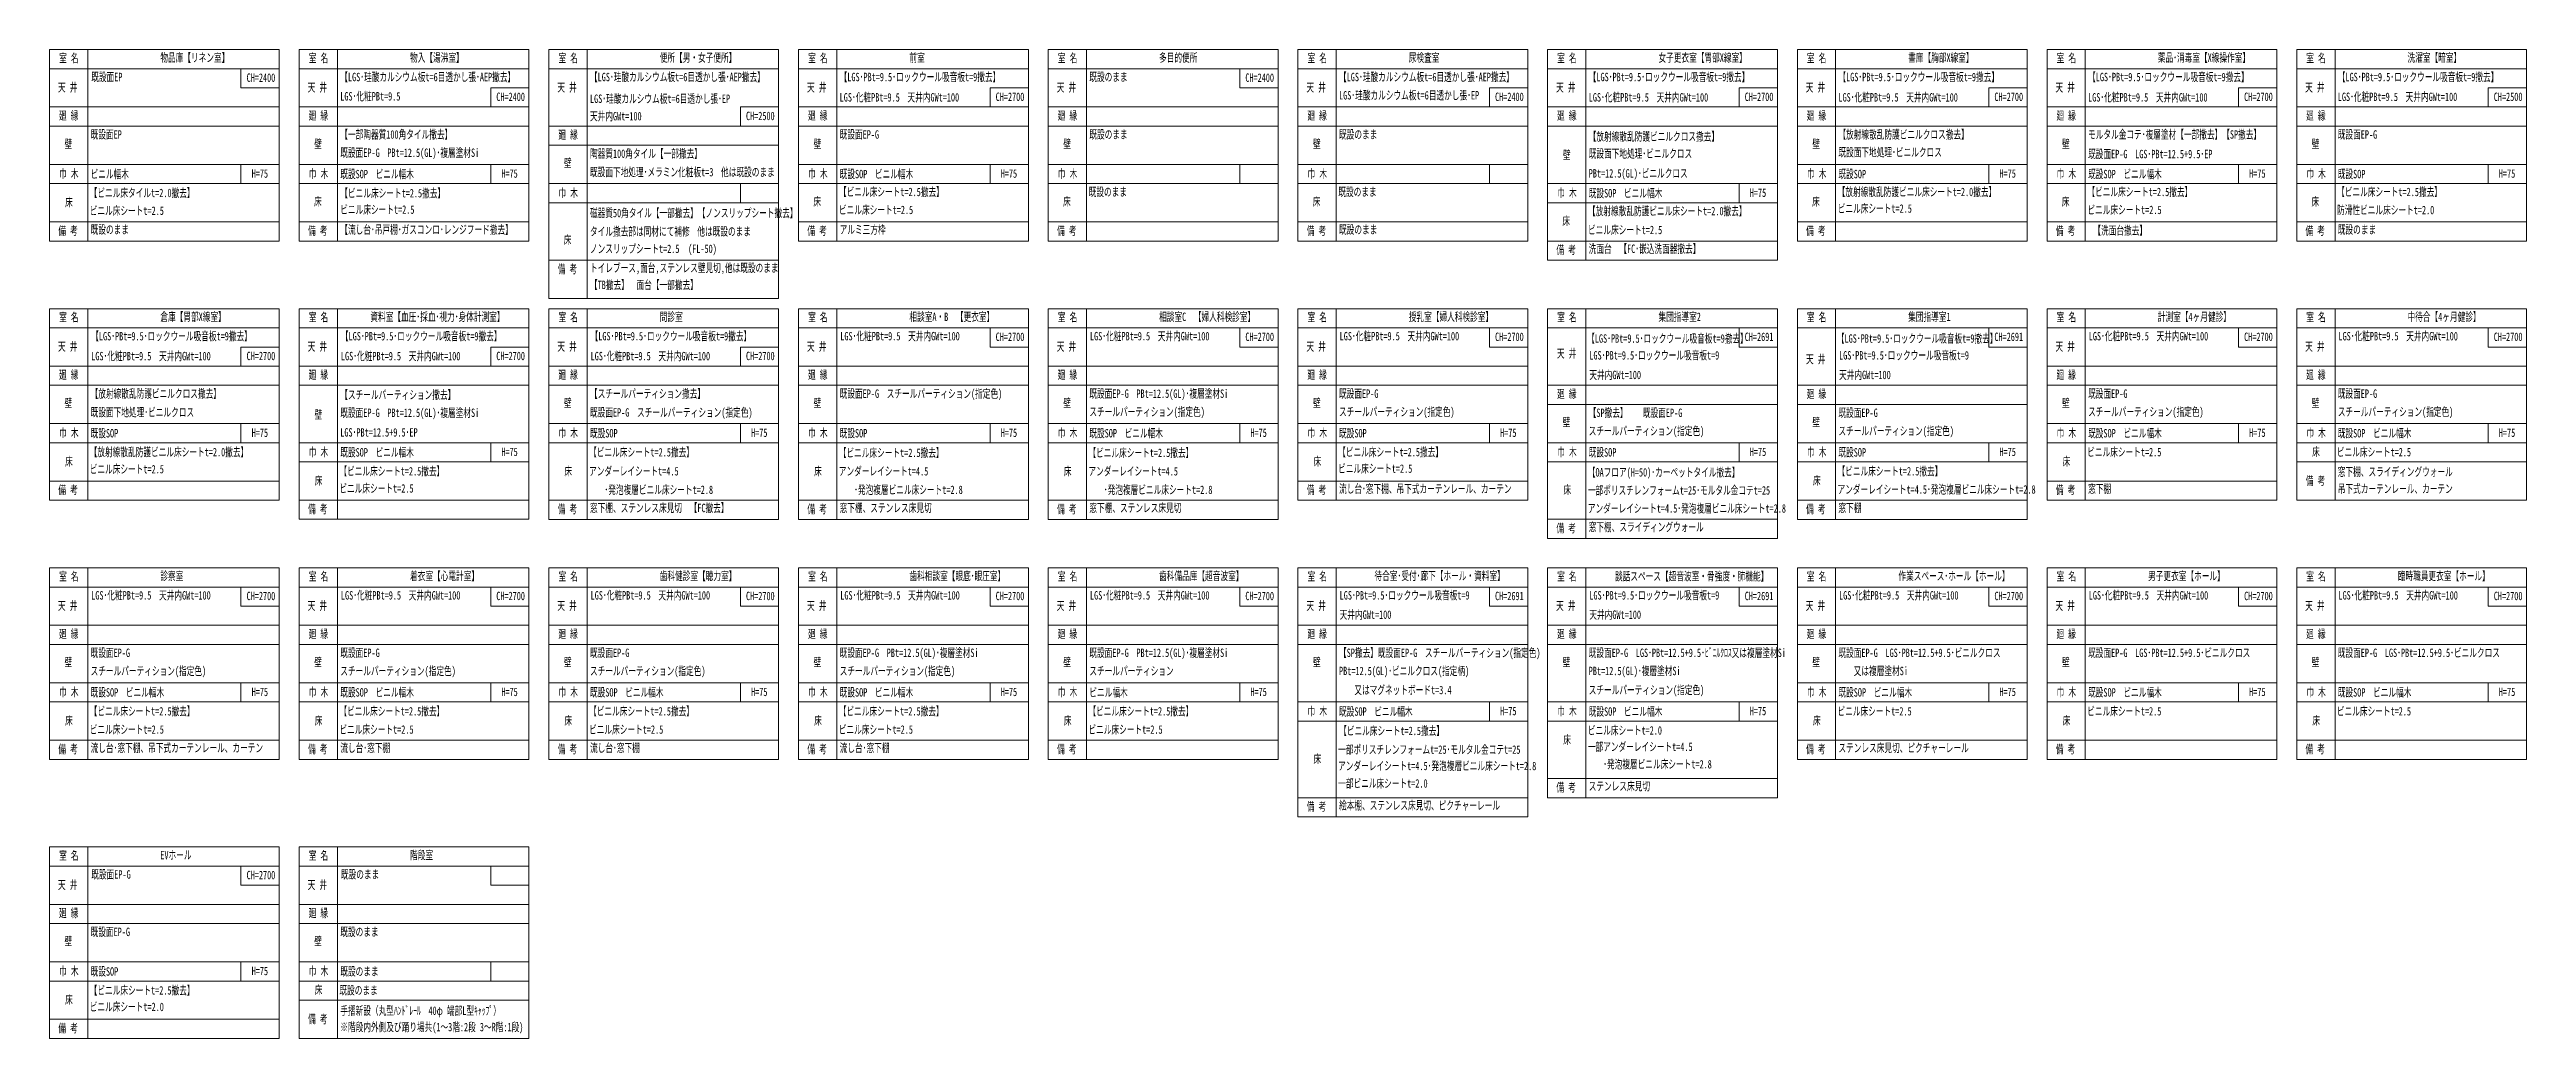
# Model space of a CAD drawing. Units: millimetres on the paper, enlarged 50 times. Extents: x -48066 to 77311, y -302220 to 10476.
# Drawn here: x -46690 to -14347, y -40004 to -27093 of the extents above; entities that cross this region are included whole.
import ezdxf
from ezdxf.enums import TextEntityAlignment as Align

# ---------------------------------------------------------------- set-up
doc = ezdxf.new("R2010")
doc.units = ezdxf.units.MM
doc.header["$LTSCALE"] = 50
doc.layers.add('3-3_間仕切表', color=4, linetype='Continuous', lineweight=18)
doc.styles.add('ＭＳ ゴシック', font='')
doc.styles.get('ＭＳ ゴシック').set_extended_font_data('MS Gothic')

msp = doc.modelspace()

# ---------------------------------------------------------------- texts
at = {"layer": '3-3_間仕切表', "style": 'ＭＳ ゴシック', "width": 0.65}
for s, p in [('室 名', (-46565.1, -27293.48)), ('物品庫【リネン室】', (-45243.31, -27287.27)), ('室 名', (-43304.72, -27293.48)), ('物入【湯沸室】', (-41982.93, -27287.27)), ('室 名', (-40044.33, -27293.48)), ('便所【男・女子便所】', (-38722.54, -27287.27)), ('室 名', (-36783.94, -27293.48)), ('前室', (-35462.15, -27287.27)), ('室 名', (-33523.56, -27293.48)), ('多目的便所', (-32201.76, -27287.27)), ('室 名', (-30263.17, -27293.48)), ('尿検査室', (-28941.38, -27287.27)), ('室 名', (-27002.78, -27293.48)), ('女子更衣室【胃部X線室】', (-25680.99, -27287.27)), ('室 名', (-23742.39, -27293.48)), ('書庫【胸部X線室】', (-22420.6, -27287.27)), ('室 名', (-20482.01, -27293.48)), ('薬品･消毒室【X線操作室】', (-19160.22, -27287.27)), ('室 名', (-17221.62, -27293.48)), ('洗濯室【暗室】', (-15899.83, -27287.27)), ('既設面EP', (-46145.6, -27539.82)), ('CH=2400', (-44116.84, -27547.97)), ('【LGS･珪酸カルシウム板t=6目透かし張･AEP撤去】', (-42893.53, -27539.82)), ('【LGS･珪酸カルシウム板t=6目透かし張･AEP撤去】', (-39633.15, -27539.82)), ('【LGS･PBt=9.5･ロックウール吸音板t=9撤去】', (-36372.76, -27539.82)), ('既設のまま', (-33112.37, -27539.82)), ('CH=2400', (-31075.29, -27547.97)), ('【LGS･珪酸カルシウム板t=6目透かし張･AEP撤去】', (-29851.98, -27539.82)), ('【LGS･PBt=9.5･ロックウール吸音板t=9撤去】', (-26591.6, -27539.82)), ('【LGS･PBt=9.5･ロックウール吸音板t=9撤去】', (-23331.21, -27539.82)), ('【LGS･PBt=9.5･ロックウール吸音板t=9撤去】', (-20070.82, -27539.82)), ('【LGS･PBt=9.5･ロックウール吸音板t=9撤去】', (-16810.43, -27539.82)), ('天 井', (-46579.86, -27675.79)), ('天 井', (-43319.47, -27675.79)), ('LGS･化粧PBt=9.5', (-42893.53, -27791.74)), ('CH=2400', (-40856.45, -27797.97)), ('天 井', (-40059.09, -27675.79)), ('LGS･珪酸カルシウム板t=6目透かし張･EP', (-39633.15, -27823.34)), ('天 井', (-36798.7, -27675.79)), ('LGS･化粧PBt=9.5\u3000天井内GWt=100', (-36372.76, -27805.16)), ('CH=2700', (-34335.67, -27797.97)), ('天 井', (-33538.31, -27675.79)), ('天 井', (-30277.93, -27675.79)), ('LGS･珪酸カルシウム板t=6目透かし張･EP', (-29851.98, -27778.4)), ('CH=2400', (-27814.9, -27797.97)), ('天 井', (-27017.54, -27675.79)), ('LGS･化粧PBt=9.5\u3000天井内GWt=100', (-26591.6, -27805.37)), ('CH=2700', (-24554.51, -27797.97)), ('天 井', (-23757.15, -27675.79)), ('LGS･化粧PBt=9.5\u3000天井内GWt=100', (-23331.21, -27805.37)), ('CH=2700', (-21294.12, -27797.97)), ('天 井', (-20496.76, -27675.79)), ('LGS･化粧PBt=9.5\u3000天井内GWt=100', (-20070.82, -27805.37)), ('CH=2700', (-18033.74, -27797.97)), ('天 井', (-17236.38, -27675.79)), ('LGS･化粧PBt=9.5\u3000天井内GWt=100', (-16810.43, -27798.69)), ('CH=2500', (-14773.35, -27797.97)), ('廻 縁', (-46566.95, -28043.78)), ('既設面EP', (-46153.92, -28290.2)), ('廻 縁', (-43306.57, -28043.78)), ('【一部陶器質100角タイル撤去】', (-42893.53, -28290.2)), ('廻 縁', (-40046.18, -28293.78)), ('天井内GWt=100', (-39633.15, -28051.08)), ('CH=2500', (-37596.06, -28047.97)), ('廻 縁', (-36785.79, -28043.78)), ('既設面EP-G', (-36372.76, -28290.2)), ('廻 縁', (-33525.4, -28043.78)), ('既設のまま', (-33112.37, -28290.2)), ('廻 縁', (-30265.02, -28043.78)), ('既設のまま', (-29851.98, -28290.2)), ('廻 縁', (-27004.63, -28043.78)), ('廻 縁', (-23744.24, -28043.78)), ('【放射線散乱防護ビニルクロス撤去】', (-23331.21, -28290.2)), ('廻 縁', (-20483.85, -28043.78)), ('モルタル金コテ･複層塗材【一部撤去】【SP撤去】', (-20070.82, -28290.2)), ('廻 縁', (-17223.47, -28043.78)), ('既設面EP-G', (-16810.43, -28290.2)), ('壁', (-46494.54, -28413.24)), ('壁', (-43234.15, -28413.24)), ('既設面EP-G\u3000PBt=12.5(GL)･複層塗材Si', (-42893.53, -28528.1)), ('陶器質100角タイル【一部撤去】', (-39633.15, -28540.21)), ('壁', (-36713.38, -28413.24)), ('壁', (-33452.99, -28413.24)), ('壁', (-30192.6, -28413.24)), ('壁', (-26928.94, -28558.73)), ('既設面下地処理･ビニルクロス', (-26591.6, -28540.21)), ('【放射線散乱防護ビニルクロス撤去】', (-26591.6, -28317.17)), ('壁', (-23671.83, -28413.24)), ('既設面下地処理･ビニルクロス', (-23331.21, -28522.5)), ('壁', (-20411.44, -28413.24)), ('既設面EP-G\u3000LGS･PBt=12.5+9.5･EP', (-20070.82, -28545.48)), ('壁', (-17151.05, -28413.24)), ('巾 木', (-46564.69, -28802.74)), ('ビニル幅木', (-46153.92, -28806.98)), ('H=75', (-44050.76, -28799.87)), ('巾 木', (-43304.3, -28802.74)), ('既設SOP\u3000ビニル幅木', (-42893.53, -28806.98)), ('H=75', (-40790.37, -28799.87)), ('壁', (-39973.76, -28663.25)), ('既設面下地処理･メラミン化粧板t=3\u3000他は既設のまま', (-39633.15, -28781.47)), ('巾 木', (-36783.53, -28802.74)), ('既設SOP\u3000ビニル幅木', (-36372.76, -28806.98)), ('H=75', (-34269.6, -28799.87)), ('巾 木', (-33523.14, -28802.74)), ('巾 木', (-30262.75, -28802.74)), ('PBt=12.5(GL)･ビニルクロス', (-26591.6, -28797.73)), ('巾 木', (-23741.98, -28802.74)), ('既設SOP', (-23331.21, -28806.98)), ('H=75', (-21228.05, -28799.87)), ('巾 木', (-20481.59, -28802.74)), ('既設SOP\u3000ビニル幅木', (-20070.82, -28806.98)), ('H=75', (-17967.66, -28799.87)), ('巾 木', (-17221.2, -28802.74)), ('既設SOP', (-16810.43, -28806.98)), ('H=75', (-14707.28, -28799.87)), ('床', (-46486.72, -29174.84)), ('【ビニル床タイルt=2.0撤去】', (-46165.49, -29053.16)), ('床', (-43236.76, -29166.48)), ('【ビニル床シートt=2.5撤去】', (-42893.53, -29056.69)), ('巾 木', (-40043.91, -29052.74)), ('床', (-36715.99, -29166.48)), ('【ビニル床シートt=2.5撤去】', (-36381.72, -29040.04)), ('床', (-33455.6, -29166.48)), ('既設のまま', (-33121.34, -29040.04)), ('床', (-30195.22, -29166.48)), ('既設のまま', (-29860.95, -29040.04)), ('巾 木', (-27002.36, -29052.74)), ('既設SOP\u3000ビニル幅木', (-26591.6, -29056.98)), ('H=75', (-24488.44, -29049.88)), ('床', (-23674.44, -29166.48)), ('ビニル床シートt=2.5', (-23340.17, -29256.99)), ('【放射線散乱防護ビニル床シートt=2.0撤去】', (-23340.17, -29040.04)), ('床', (-20414.05, -29166.48)), ('【ビニル床シートt=2.5撤去】', (-20079.79, -29040.04)), ('床', (-17153.67, -29166.48)), ('【ビニル床シートt=2.5撤去】', (-16819.4, -29040.04)), ('備 考', (-46575.34, -29547.49)), ('既設のまま', (-46153.92, -29532.31)), ('ビニル床シートt=2.5', (-46165.49, -29285.27)), ('備 考', (-43314.96, -29547.48)), ('ビニル床シートt=2.5', (-42893.53, -29270.79)), ('【流し台･吊戸棚･ガスコンロ･レンジフード撤去】', (-42893.53, -29532.3)), ('磁器質50角タイル【一部撤去】【ノンスリップシート撤去】', (-39633.15, -29315.12)), ('タイル撤去部は同材にて補修\u3000他は既設のまま', (-39633.15, -29556.87)), ('備 考', (-36794.18, -29547.48)), ('ビニル床シートt=2.5', (-36381.72, -29274.58)), ('アルミ三方枠', (-36372.76, -29532.3)), ('備 考', (-33533.79, -29547.48)), ('備 考', (-30273.41, -29547.48)), ('既設のまま', (-29851.98, -29532.3)), ('床', (-26934.83, -29416.48)), ('ビニル床シートt=2.5', (-26600.56, -29536.43)), ('【放射線散乱防護ビニル床シートt=2.0撤去】', (-26600.56, -29290.05)), ('備 考', (-23752.63, -29547.48)), ('備 考', (-20492.24, -29547.48)), ('ビニル床シートt=2.5', (-20079.79, -29274.36)), ('【洗面台撤去】', (-20001.69, -29543.2)), ('備 考', (-17231.86, -29547.48)), ('防滑性ビニル床シートt=2.0', (-16819.4, -29276.31)), ('既設のまま', (-16810.43, -29532.3)), ('床', (-39976.38, -29666.66)), ('ノンスリップシートt=2.5', (-39633.15, -29782.22)), ('(FL-50)', (-38351.49, -29782.22)), ('備 考', (-27013.02, -29797.49)), ('洗面台\u3000【FC･嵌込洗面器撤去】', (-26591.6, -29782.3)), ('備 考', (-40054.57, -30047.66)), ('トイレブース,面台,ステンレス壁見切,他は既設のまま', (-39633.15, -30032.48)), ('【TB撤去】\u3000面台【一部撤去】', (-39633.15, -30254.02)), ('室 名', (-46565.1, -30676.9)), ('倉庫【胃部X線室】', (-45243.31, -30670.69)), ('室 名', (-43304.72, -30676.9)), ('資料室【血圧･採血･視力･身体計測室】', (-42500.52, -30670.27)), ('室 名', (-40044.33, -30676.9)), ('問診室', (-38722.54, -30670.69)), ('室 名', (-36783.94, -30676.9)), ('相談室A・B\u3000【更衣室】', (-35462.15, -30670.69)), ('室 名', (-33523.56, -30676.9)), ('相談室C\u3000【婦人科検診室】', (-32201.76, -30670.69)), ('室 名', (-30263.17, -30676.9)), ('授乳室【婦人科検診室】', (-28941.38, -30670.69)), ('室 名', (-27002.78, -30676.9)), ('集団指導室2', (-25680.99, -30670.69)), ('室 名', (-23742.39, -30676.9)), ('集団指導室1', (-22420.6, -30670.69)), ('室 名', (-20482.01, -30676.9)), ('計測室【4ヶ月健診】', (-19160.22, -30670.69)), ('室 名', (-17221.62, -30676.9)), ('中待合【4ヶ月健診】', (-15899.83, -30670.69)), ('天 井', (-46579.86, -31059.22)), ('LGS･化粧PBt=9.5\u3000天井内GWt=100', (-46145.6, -31183.4)), ('【LGS･PBt=9.5･ロックウール吸音板t=9撤去】', (-46145.6, -30923.25)), ('CH=2700', (-44116.84, -31181.39)), ('天 井', (-43319.47, -31059.22)), ('LGS･化粧PBt=9.5\u3000天井内GWt=100', (-42885.21, -31183.4)), ('【LGS･PBt=9.5･ロックウール吸音板t=9撤去】', (-42885.21, -30923.25)), ('CH=2700', (-40856.45, -31181.39)), ('天 井', (-40059.09, -31059.22)), ('LGS･化粧PBt=9.5\u3000天井内GWt=100', (-39624.82, -31183.4)), ('【LGS･PBt=9.5･ロックウール吸音板t=9撤去】', (-39624.82, -30923.25)), ('CH=2700', (-37596.06, -31181.39)), ('天 井', (-36798.7, -31059.22)), ('LGS･化粧PBt=9.5\u3000天井内GWt=100', (-36364.43, -30923.25)), ('CH=2700', (-34335.67, -30931.39)), ('天 井', (-33538.31, -31059.22)), ('LGS･化粧PBt=9.5\u3000天井内GWt=100', (-33104.05, -30923.25)), ('CH=2700', (-31075.29, -30931.39)), ('天 井', (-30277.93, -31059.22)), ('LGS･化粧PBt=9.5\u3000天井内GWt=100', (-29843.66, -30923.25)), ('CH=2700', (-27814.9, -30931.39)), ('天 井', (-27007.03, -31149.21)), ('LGS･PBt=9.5･ロックウール吸音板t=9', (-26583.27, -31173.25)), ('【LGS･PBt=9.5･ロックウール吸音板t=9撤去】', (-26611.89, -30953.96)), ('CH=2691', (-24554.51, -30931.39)), ('LGS･PBt=9.5･ロックウール吸音板t=9', (-23322.89, -31173.24)), ('【LGS･PBt=9.5･ロックウール吸音板t=9撤去】', (-23351.51, -30953.96)), ('CH=2691', (-21294.12, -30931.39)), ('天 井', (-20496.76, -31059.22)), ('LGS･化粧PBt=9.5\u3000天井内GWt=100', (-20062.5, -30923.25)), ('CH=2700', (-18033.74, -30931.39)), ('天 井', (-17236.38, -31059.22)), ('LGS･化粧PBt=9.5\u3000天井内GWt=100', (-16802.11, -30923.25)), ('CH=2700', (-14773.35, -30931.39)), ('廻 縁', (-46566.95, -31427.2)), ('廻 縁', (-43306.57, -31427.2)), ('廻 縁', (-40046.18, -31427.2)), ('廻 縁', (-36785.79, -31427.2)), ('廻 縁', (-33525.4, -31427.2)), ('廻 縁', (-30265.02, -31427.2)), ('天井内GWt=100', (-26583.27, -31428.79)), ('天 井', (-23754.73, -31224.02)), ('天井内GWt=100', (-23322.89, -31428.78)), ('廻 縁', (-20483.85, -31427.2)), ('廻 縁', (-17223.47, -31427.2)), ('壁', (-46494.54, -31796.66)), ('【放射線散乱防護ビニルクロス撤去】', (-46153.92, -31673.62)), ('【スチールパーティション撤去】', (-42893.53, -31688.97)), ('壁', (-39973.76, -31796.66)), ('【スチールパーティション撤去】', (-39633.15, -31673.62)), ('壁', (-36713.38, -31796.66)), ('既設面EP-G\u3000スチールパーティション(指定色)', (-36372.76, -31673.62)), ('壁', (-33452.99, -31796.66)), ('既設面EP-G\u3000PBt=12.5(GL)･複層塗材Si', (-33112.37, -31673.62)), ('壁', (-30192.6, -31796.66)), ('既設面EP-G', (-29851.98, -31673.62)), ('廻 縁', (-27004.63, -31677.2)), ('廻 縁', (-23744.24, -31677.2)), ('壁', (-20411.44, -31796.66)), ('既設面EP-G', (-20070.82, -31673.62)), ('壁', (-17151.05, -31796.66)), ('既設面EP-G', (-16810.43, -31673.62)), ('既設面下地処理･ビニルクロス', (-46153.92, -31917.21)), ('壁', (-43229.59, -31948.64)), ('既設面EP-G\u3000PBt=12.5(GL)･複層塗材Si', (-42893.53, -31923.43)), ('既設面EP-G\u3000スチールパーティション(指定色)', (-39633.15, -31919.24)), ('スチールパーティション(指定色)', (-33112.37, -31910.5)), ('スチールパーティション(指定色)', (-29851.98, -31910.5)), ('壁', (-26932.21, -32046.67)), ('スチールパーティション(指定色)', (-26591.6, -32160.5)), ('【SP撤去】\u3000\u3000既設面EP-G', (-26591.6, -31923.63)), ('壁', (-23671.83, -32046.66)), ('既設面EP-G', (-23331.21, -31923.62)), ('スチールパーティション(指定色)', (-23331.21, -32160.5)), ('スチールパーティション(指定色)', (-20070.82, -31910.5)), ('スチールパーティション(指定色)', (-16810.43, -31910.5)), ('巾 木', (-46564.69, -32186.16)), ('既設SOP', (-46153.92, -32190.4)), ('【放射線散乱防護ビニル床シートt=2.0撤去】', (-46165.49, -32436.58)), ('H=75', (-44050.76, -32183.29)), ('巾 木', (-43304.3, -32435.97)), ('既設SOP\u3000ビニル幅木', (-42893.53, -32440.21)), ('LGS･PBt=12.5+9.5･EP', (-42893.53, -32179.42)), ('H=75', (-40790.37, -32433.1)), ('巾 木', (-40043.91, -32186.16)), ('既設SOP', (-39633.15, -32190.4)), ('【ビニル床シートt=2.5撤去】', (-39644.71, -32438.89)), ('H=75', (-37529.99, -32183.29)), ('巾 木', (-36783.53, -32186.16)), ('既設SOP', (-36372.76, -32190.4)), ('【ビニル床シートt=2.5撤去】', (-36384.32, -32445.97)), ('H=75', (-34269.6, -32183.29)), ('巾 木', (-33523.14, -32186.16)), ('既設SOP\u3000ビニル幅木', (-33112.37, -32190.4)), ('【ビニル床シートt=2.5撤去】', (-33123.94, -32445.97)), ('H=75', (-31009.21, -32183.29)), ('巾 木', (-30262.75, -32186.16)), ('既設SOP', (-29851.98, -32190.4)), ('【ビニル床シートt=2.5撤去】', (-29863.55, -32436.58)), ('H=75', (-27748.82, -32183.29)), ('巾 木', (-27002.36, -32436.16)), ('既設SOP', (-26591.6, -32440.41)), ('H=75', (-24488.44, -32433.3)), ('巾 木', (-23741.98, -32436.16)), ('既設SOP', (-23331.21, -32440.4)), ('H=75', (-21228.05, -32433.29)), ('巾 木', (-20481.59, -32186.16)), ('既設SOP\u3000ビニル幅木', (-20070.82, -32190.4)), ('ビニル床シートt=2.5', (-20082.39, -32436.58)), ('H=75', (-17967.66, -32183.29)), ('巾 木', (-17221.2, -32186.16)), ('床', (-17144.52, -32431.56)), ('既設SOP\u3000ビニル幅木', (-16810.43, -32190.4)), ('ビニル床シートt=2.5', (-16822, -32436.58)), ('H=75', (-14707.28, -32183.29)), ('床', (-46486.72, -32558.26)), ('ビニル床シートt=2.5', (-46165.49, -32659.83)), ('床', (-43226.33, -32808.07)), ('【ビニル床シートt=2.5撤去】', (-42905.1, -32686.39)), ('床', (-39966.82, -32686.04)), ('アンダーレイシートt=4.5', (-39644.71, -32686.56)), ('床', (-36705.56, -32686.34)), ('アンダーレイシートt=4.5', (-36384.32, -32686.75)), ('床', (-33445.17, -32686.34)), ('アンダーレイシートt=4.5', (-33123.94, -32686.75)), ('床', (-30184.79, -32558.26)), ('ビニル床シートt=2.5', (-29863.55, -32652.17)), ('【OAフロア(H=50)･カーペットタイル撤去】', (-26603.16, -32700.52)), ('床', (-23664.01, -32808.26)), ('【ビニル床シートt=2.5撤去】', (-23342.78, -32686.58)), ('床', (-20403.62, -32558.26)), ('備 考', (-17228.58, -32811.46)), ('窓下棚、スライディングウォール', (-16810.43, -32694.14)), ('備 考', (-46575.34, -32930.91)), ('ビニル床シートt=2.5', (-42905.1, -32910.86)), ('\u3000\u3000･発泡複層ビニル床シートt=2.8', (-39644.71, -32928.42)), ('\u3000\u3000･発泡複層ビニル床シートt=2.8', (-36384.32, -32928.6)), ('\u3000\u3000･発泡複層ビニル床シートt=2.8', (-33123.94, -32928.6)), ('備 考', (-30273.41, -32930.91)), ('流し台･窓下棚、吊下式カーテンレール、カーテン', (-29851.98, -32915.73)), ('床', (-26920.97, -32927.97)), ('一部ポリスチレンフォームt=25･モルタル金コテt=25', (-26603.16, -32936.39)), ('アンダーレイシートt=4.5･発泡複層ビニル床シートt=2.8', (-23342.78, -32924.07)), ('備 考', (-20492.24, -32930.91)), ('窓下棚', (-20070.82, -32915.73)), ('吊下式カーテンレール、カーテン', (-16810.43, -32915.73)), ('備 考', (-43314.96, -33180.72)), ('備 考', (-40054.57, -33180.9)), ('窓下棚、ステンレス床見切\u3000【FC撤去】', (-39633.15, -33165.71)), ('備 考', (-36794.18, -33181.09)), ('窓下棚、ステンレス床見切', (-36372.76, -33165.9)), ('備 考', (-33533.79, -33181.09)), ('窓下棚、ステンレス床見切', (-33112.37, -33165.9)), ('備 考', (-27013.02, -33430.73)), ('アンダーレイシートt=4.5･発泡複層ビニル床シートt=2.8', (-26603.16, -33171.94)), ('窓下棚、スライディングウォール', (-26591.6, -33415.54)), ('備 考', (-23752.63, -33180.91)), ('窓下棚', (-23331.21, -33165.73)), ('室 名', (-46565.1, -34060.32)), ('診察室', (-45243.31, -34054.11)), ('室 名', (-43304.72, -34060.32)), ('着衣室【心電計室】', (-41982.93, -34054.11)), ('室 名', (-40044.33, -34060.32)), ('歯科健診室【聴力室】', (-38722.54, -34054.11)), ('室 名', (-36783.94, -34060.32)), ('歯科相談室【眼底･眼圧室】', (-35462.15, -34054.11)), ('室 名', (-33523.56, -34060.32)), ('歯科備品庫【超音波室】', (-32201.76, -34054.11)), ('室 名', (-30263.17, -34060.32)), ('待合室･受付･廊下【ホール・資料室】', (-29389.39, -34052.16)), ('室 名', (-27002.78, -34060.32)), ('談話スペース【超音波室・骨強度・肺機能】', (-26248.17, -34057.95)), ('室 名', (-23742.39, -34060.32)), ('作業スペース･ホール【ホール】', (-22547.73, -34054.03)), ('室 名', (-20482.01, -34060.32)), ('男子更衣室【ホール】', (-19287.34, -34054.03)), ('室 名', (-17221.62, -34060.32)), ('臨時職員更衣室【ホール】', (-16026.95, -34054.03)), ('天 井', (-46579.86, -34442.64)), ('LGS･化粧PBt=9.5\u3000天井内GWt=100', (-46145.6, -34306.67)), ('CH=2700', (-44116.84, -34314.81)), ('天 井', (-43319.47, -34442.64)), ('LGS･化粧PBt=9.5\u3000天井内GWt=100', (-42885.21, -34306.67)), ('CH=2700', (-40856.45, -34314.81)), ('天 井', (-40059.09, -34442.64)), ('LGS･化粧PBt=9.5\u3000天井内GWt=100', (-39624.82, -34306.67)), ('CH=2700', (-37596.06, -34314.81)), ('天 井', (-36798.7, -34442.64)), ('LGS･化粧PBt=9.5\u3000天井内GWt=100', (-36364.43, -34306.67)), ('CH=2700', (-34335.67, -34314.81)), ('天 井', (-33538.31, -34442.64)), ('LGS･化粧PBt=9.5\u3000天井内GWt=100', (-33104.05, -34306.67)), ('CH=2700', (-31075.29, -34314.81)), ('天 井', (-30277.93, -34442.64)), ('LGS･PBt=9.5･ロックウール吸音板t=9', (-29843.66, -34306.67)), ('CH=2691', (-27814.9, -34314.81)), ('天 井', (-27017.54, -34442.64)), ('LGS･PBt=9.5･ロックウール吸音板t=9', (-26583.27, -34306.67)), ('CH=2691', (-24554.51, -34314.81)), ('天 井', (-23757.15, -34442.64)), ('LGS･化粧PBt=9.5\u3000天井内GWt=100', (-23322.89, -34306.67)), ('CH=2700', (-21294.12, -34314.81)), ('天 井', (-20496.76, -34442.64)), ('LGS･化粧PBt=9.5\u3000天井内GWt=100', (-20062.5, -34306.67)), ('CH=2700', (-18033.74, -34314.81)), ('天 井', (-17236.38, -34442.64)), ('LGS･化粧PBt=9.5\u3000天井内GWt=100', (-16802.11, -34306.67)), ('CH=2700', (-14773.35, -34314.81)), ('天井内GWt=100', (-29843.66, -34558.73)), ('天井内GWt=100', (-26583.27, -34558.73)), ('廻 縁', (-46566.95, -34810.62)), ('既設面EP-G', (-46153.92, -35057.05)), ('廻 縁', (-43306.57, -34810.62)), ('既設面EP-G', (-42893.53, -35057.05)), ('廻 縁', (-40046.18, -34810.62)), ('既設面EP-G', (-39633.15, -35057.05)), ('廻 縁', (-36785.79, -34810.62)), ('既設面EP-G\u3000PBt=12.5(GL)･複層塗材Si', (-36372.76, -35057.05)), ('廻 縁', (-33525.4, -34810.62)), ('既設面EP-G\u3000PBt=12.5(GL)･複層塗材Si', (-33112.37, -35057.05)), ('廻 縁', (-30265.02, -34810.62)), ('【SP撤去】既設面EP-G\u3000スチールパーティション(指定色)', (-29851.98, -35057.05)), ('廻 縁', (-27004.63, -34810.62)), ('既設面EP-G\u3000LGS･PBt=12.5+9.5･ﾋﾞﾆﾙｸﾛｽ又は複層塗材Si', (-26591.6, -35057.05)), ('廻 縁', (-23744.24, -34810.62)), ('既設面EP-G\u3000LGS･PBt=12.5+9.5･ビニルクロス', (-23331.21, -35057.05)), ('廻 縁', (-20483.85, -34810.62)), ('既設面EP-G\u3000LGS･PBt=12.5+9.5･ビニルクロス', (-20070.82, -35057.05)), ('廻 縁', (-17223.47, -34810.62)), ('既設面EP-G\u3000LGS･PBt=12.5+9.5･ビニルクロス', (-16810.43, -35057.05)), ('壁', (-46494.54, -35180.09)), ('スチールパーティション(指定色)', (-46153.92, -35293.92)), ('壁', (-43234.15, -35180.09)), ('スチールパーティション(指定色)', (-42893.53, -35293.92)), ('壁', (-39973.76, -35180.09)), ('スチールパーティション(指定色)', (-39633.15, -35293.92)), ('壁', (-36713.38, -35180.09)), ('スチールパーティション(指定色)', (-36372.76, -35293.92)), ('壁', (-33452.99, -35180.09)), ('スチールパーティション', (-33112.37, -35293.92)), ('壁', (-30192.6, -35180.09)), ('PBt=12.5(GL)･ビニルクロス(指定柄)', (-29851.98, -35293.92)), ('壁', (-26932.21, -35180.09)), ('PBt=12.5(GL)･複層塗材Si', (-26591.6, -35293.92)), ('壁', (-23671.83, -35180.09)), ('\u3000\u3000又は複層塗材Si', (-23331.21, -35293.92)), ('壁', (-20411.44, -35180.09)), ('壁', (-17151.05, -35180.09)), ('巾 木', (-46564.69, -35569.58)), ('既設SOP\u3000ビニル幅木', (-46153.92, -35573.82)), ('H=75', (-44050.76, -35566.72)), ('巾 木', (-43304.3, -35569.58)), ('既設SOP\u3000ビニル幅木', (-42893.53, -35573.82)), ('H=75', (-40790.37, -35566.72)), ('巾 木', (-40043.91, -35569.58)), ('既設SOP\u3000ビニル幅木', (-39633.15, -35573.82)), ('H=75', (-37529.99, -35566.72)), ('巾 木', (-36783.53, -35569.58)), ('既設SOP\u3000ビニル幅木', (-36372.76, -35573.82)), ('H=75', (-34269.6, -35566.72)), ('巾 木', (-33523.14, -35569.58)), ('ビニル幅木', (-33112.37, -35573.82)), ('H=75', (-31009.21, -35566.72)), ('\u3000\u3000又はマグネットボードt=3.4', (-29851.98, -35542.29)), ('スチールパーティション(指定色)', (-26591.6, -35542.29)), ('巾 木', (-23741.98, -35569.58)), ('既設SOP\u3000ビニル幅木', (-23331.21, -35573.82)), ('H=75', (-21228.05, -35566.72)), ('巾 木', (-20481.59, -35569.58)), ('既設SOP\u3000ビニル幅木', (-20070.82, -35573.82)), ('H=75', (-17967.66, -35566.72)), ('巾 木', (-17221.2, -35569.58)), ('既設SOP\u3000ビニル幅木', (-16810.43, -35573.82)), ('H=75', (-14707.28, -35566.72)), ('床', (-46486.72, -35941.68)), ('ビニル床シートt=2.5', (-46165.49, -36058.49)), ('【ビニル床シートt=2.5撤去】', (-46165.49, -35820)), ('床', (-43226.33, -35941.68)), ('ビニル床シートt=2.5', (-42905.1, -36058.49)), ('【ビニル床シートt=2.5撤去】', (-42905.1, -35820)), ('床', (-39965.95, -35941.68)), ('ビニル床シートt=2.5', (-39644.71, -36058.49)), ('【ビニル床シートt=2.5撤去】', (-39644.71, -35820)), ('床', (-36705.56, -35941.68)), ('ビニル床シートt=2.5', (-36384.32, -36058.49)), ('【ビニル床シートt=2.5撤去】', (-36384.32, -35820)), ('床', (-33445.17, -35941.68)), ('ビニル床シートt=2.5', (-33123.94, -36058.49)), ('【ビニル床シートt=2.5撤去】', (-33123.94, -35820)), ('巾 木', (-30262.75, -35819.76)), ('既設SOP\u3000ビニル幅木', (-29851.98, -35824)), ('H=75', (-27748.82, -35816.89)), ('巾 木', (-27002.36, -35819.76)), ('既設SOP\u3000ビニル幅木', (-26591.6, -35824)), ('H=75', (-24488.44, -35816.89)), ('床', (-23664.01, -35941.68)), ('ビニル床シートt=2.5', (-23342.78, -35820)), ('床', (-20403.62, -35941.68)), ('ビニル床シートt=2.5', (-20082.39, -35820)), ('床', (-17143.24, -35941.68)), ('ビニル床シートt=2.5', (-16822, -35820)), ('備 考', (-46575.34, -36314.33)), ('流し台･窓下棚、吊下式カーテンレール、カーテン', (-46153.92, -36299.15)), ('備 考', (-43314.96, -36314.33)), ('流し台･窓下棚', (-42893.53, -36299.15)), ('備 考', (-40054.57, -36314.33)), ('流し台･窓下棚', (-39633.15, -36299.15)), ('備 考', (-36794.18, -36314.33)), ('流し台･窓下棚', (-36372.76, -36299.15)), ('備 考', (-33533.79, -36314.33)), ('一部ポリスチレンフォームt=25･モルタル金コテt=25', (-29863.55, -36320.35)), ('【ビニル床シートt=2.5撤去】', (-29850.55, -36075.78)), ('床', (-26924.4, -36191.85)), ('一部アンダーレイシートt=4.5', (-26603.16, -36283.79)), ('ビニル床シートt=2.0', (-26603.16, -36070.17)), ('備 考', (-23752.63, -36314.33)), ('ステンレス床見切、ピクチャーレール', (-23331.21, -36299.15)), ('備 考', (-20492.24, -36314.33)), ('備 考', (-17231.86, -36314.33)), ('床', (-30184.79, -36442.03)), ('アンダーレイシートt=4.5･発泡複層ビニル床シートt=2.8', (-29863.55, -36533.96)), ('\u3000\u3000･発泡複層ビニル床シートt=2.8', (-26603.16, -36511.8)), ('一部ビニル床シートt=2.0', (-29863.55, -36761.97)), ('備 考', (-27013.02, -36814.5)), ('ステンレス床見切', (-26591.6, -36799.31)), ('備 考', (-30273.41, -37064.67)), ('絵本棚、ステンレス床見切、ピクチャーレール', (-29851.98, -37049.49)), ('室 名', (-46565.1, -37703.97)), ('既設面EP-G', (-46145.6, -37950.31)), ('EVホール', (-45243.31, -37697.76)), ('CH=2700', (-44116.84, -37958.46)), ('室 名', (-43304.72, -37703.97)), ('既設のまま', (-42885.21, -37950.31)), ('階段室', (-41982.93, -37697.76)), ('天 井', (-46579.86, -38086.28)), ('天 井', (-43319.47, -38086.28)), ('廻 縁', (-46566.95, -38454.27)), ('廻 縁', (-43306.57, -38454.27)), ('壁', (-46494.54, -38823.73)), ('既設面EP-G', (-46153.92, -38700.69)), ('壁', (-43234.15, -38823.73)), ('既設のまま', (-42893.53, -38700.69)), ('巾 木', (-46564.69, -39213.23)), ('既設SOP', (-46153.92, -39217.47)), ('H=75', (-44050.76, -39210.36)), ('巾 木', (-43304.3, -39213.23)), ('既設のまま', (-42893.53, -39217.47)), ('床', (-46486.72, -39585.33)), ('【ビニル床シートt=2.5撤去】', (-46165.49, -39463.65)), ('床', (-43227.29, -39459.02)), ('既設のまま', (-42905.1, -39463.65)), ('ビニル床シートt=2.0', (-46165.49, -39678.97)), ('備 考', (-43314.55, -39838.63)), ('手摺新設（丸型ﾊﾝﾄﾞﾚｰﾙ\u300040φ 端部L型ｷｬｯﾌﾟ）', (-42893.53, -39729.55)), ('備 考', (-46575.34, -39957.98)), ('※階段内外側及び踊り場共(1～3階:2段 3～R階:1段)', (-42893.53, -39942.8))]:
    msp.add_text(s, height=110, dxfattribs=at).set_placement(p, align=Align.BOTTOM_LEFT)

# ---------------------------------------------------------------- linework, layer by layer
at = {"layer": '3-3_間仕切表'}
for p, q in [((-43690.11, -27093.47), (-46690.1, -27093.47)), ((-46690.1, -27093.47), (-46690.1, -29593.27)), ((-46190.1, -27093.47), (-46190.1, -29593.27)), ((-43690.11, -27093.47), (-43690.11, -29593.27)), ((-40429.72, -27093.47), (-43429.71, -27093.47)), ((-43429.71, -27093.47), (-43429.71, -29593.27)), ((-42929.72, -27093.47), (-42929.72, -29593.27)), ((-40429.72, -27093.47), (-40429.72, -29593.27)), ((-37169.34, -27093.47), (-40169.33, -27093.47)), ((-40169.33, -27093.47), (-40169.33, -30343.43)), ((-39669.33, -27093.47), (-39669.33, -30343.43)), ((-37169.34, -27093.47), (-37169.34, -30343.43)), ((-33908.95, -27093.47), (-36908.94, -27093.47)), ((-36908.94, -27093.47), (-36908.94, -29593.27)), ((-36408.94, -27093.47), (-36408.94, -29593.27)), ((-33908.95, -27093.47), (-33908.95, -29593.27)), ((-30648.56, -27093.47), (-33648.55, -27093.47)), ((-33648.55, -27093.47), (-33648.55, -29593.27)), ((-33148.55, -27093.47), (-33148.55, -29593.27)), ((-30648.56, -27093.47), (-30648.56, -29593.27)), ((-27388.17, -27093.47), (-30388.16, -27093.47)), ((-30388.16, -27093.47), (-30388.16, -29593.27)), ((-29888.17, -27093.47), (-29888.17, -29593.27)), ((-27388.17, -27093.47), (-27388.17, -29593.27)), ((-24127.79, -27093.47), (-27127.78, -27093.47)), ((-27127.78, -27093.47), (-27127.78, -29843.27)), ((-26627.78, -27093.47), (-26627.78, -29843.27)), ((-24127.79, -27093.47), (-24127.79, -29843.27)), ((-20867.4, -27093.47), (-23867.39, -27093.47)), ((-23867.39, -27093.47), (-23867.39, -29593.27)), ((-23367.39, -27093.47), (-23367.39, -29593.27)), ((-20867.4, -27093.47), (-20867.4, -29593.27)), ((-17607.01, -27093.47), (-20607, -27093.47)), ((-20607, -27093.47), (-20607, -29593.27)), ((-20107.01, -27093.47), (-20107.01, -29593.27)), ((-17607.01, -27093.47), (-17607.01, -29593.27)), ((-14346.62, -27093.47), (-17346.62, -27093.47)), ((-17346.62, -27093.47), (-17346.62, -29593.27)), ((-16846.62, -27093.47), (-16846.62, -29593.27)), ((-14346.62, -27093.47), (-14346.62, -29593.27)), ((-43690.11, -27343.47), (-46690.1, -27343.47)), ((-44190.1, -27343.47), (-44190.1, -27593.47)), ((-40429.72, -27343.47), (-43429.71, -27343.47)), ((-37169.34, -27343.47), (-40169.33, -27343.47)), ((-33908.95, -27343.47), (-36908.94, -27343.47)), ((-30648.56, -27343.47), (-33648.55, -27343.47)), ((-31148.55, -27343.47), (-31148.55, -27593.47)), ((-27388.17, -27343.47), (-30388.16, -27343.47)), ((-24127.79, -27343.47), (-27127.78, -27343.47)), ((-20867.4, -27343.47), (-23867.39, -27343.47)), ((-17607.01, -27343.47), (-20607, -27343.47)), ((-14346.62, -27343.47), (-17346.62, -27343.47)), ((-44190.1, -27593.48), (-43690.11, -27593.48)), ((-40929.71, -27593.48), (-40429.72, -27593.48)), ((-40929.71, -27593.48), (-40929.71, -27843.48)), ((-34408.94, -27593.48), (-33908.95, -27593.48)), ((-34408.94, -27593.48), (-34408.94, -27843.48)), ((-31148.55, -27593.48), (-30648.56, -27593.48)), ((-27888.17, -27593.47), (-27888.17, -27843.47)), ((-27888.17, -27593.48), (-27388.17, -27593.48)), ((-24627.78, -27593.47), (-24627.78, -27843.47)), ((-24627.78, -27593.48), (-24127.79, -27593.48)), ((-21367.39, -27593.47), (-21367.39, -27843.47)), ((-21367.39, -27593.48), (-20867.4, -27593.48)), ((-18107, -27593.47), (-18107, -27843.47)), ((-18107, -27593.48), (-17607.01, -27593.48)), ((-14846.62, -27593.47), (-14846.62, -27843.47)), ((-14846.62, -27593.48), (-14346.62, -27593.48)), ((-46690.1, -27843.48), (-43690.11, -27843.48)), ((-46690.1, -28093.49), (-43690.11, -28093.49)), ((-43429.71, -27843.48), (-40429.72, -27843.48)), ((-43429.71, -28093.49), (-40429.72, -28093.49)), ((-40169.33, -28093.49), (-37169.34, -28093.49)), ((-37669.33, -27843.48), (-37669.33, -28093.48)), ((-37669.33, -27843.48), (-37169.34, -27843.48)), ((-37669.33, -28093.49), (-37169.34, -28093.49)), ((-36908.94, -27843.48), (-33908.95, -27843.48)), ((-36908.94, -28093.49), (-33908.95, -28093.49)), ((-33648.55, -27843.48), (-30648.56, -27843.48)), ((-33648.55, -28093.49), (-30648.56, -28093.49)), ((-30388.16, -27843.48), (-27388.17, -27843.48)), ((-30388.16, -28093.49), (-27388.17, -28093.49)), ((-27127.78, -27843.48), (-24127.79, -27843.48)), ((-27127.78, -28093.49), (-24127.79, -28093.49)), ((-23867.39, -27843.48), (-20867.4, -27843.48)), ((-23867.39, -28093.49), (-20867.4, -28093.49)), ((-20607, -27843.48), (-17607.01, -27843.48)), ((-20607, -28093.49), (-17607.01, -28093.49)), ((-17346.62, -27843.48), (-14346.62, -27843.48)), ((-17346.62, -28093.49), (-14346.62, -28093.49)), ((-40169.33, -28343.49), (-37169.34, -28343.49)), ((-46690.1, -28593.31), (-43690.11, -28593.31)), ((-46190.1, -28593.13), (-43690.11, -28593.13)), ((-46190.1, -28593.13), (-43690.11, -28593.13)), ((-44190.1, -28593.31), (-44190.1, -28843.3)), ((-43429.71, -28593.31), (-40429.72, -28593.31)), ((-42929.72, -28593.13), (-40429.72, -28593.13)), ((-42929.72, -28593.13), (-40429.72, -28593.13)), ((-40929.71, -28593.31), (-40929.71, -28843.3)), ((-36908.94, -28593.31), (-33908.95, -28593.31)), ((-36408.94, -28593.13), (-33908.95, -28593.13)), ((-36408.94, -28593.13), (-33908.95, -28593.13)), ((-34408.94, -28593.31), (-34408.94, -28843.3)), ((-33648.55, -28593.31), (-30648.56, -28593.31)), ((-33148.55, -28593.13), (-30648.56, -28593.13)), ((-33148.55, -28593.13), (-30648.56, -28593.13)), ((-31148.55, -28593.31), (-31148.55, -28843.3)), ((-30388.16, -28593.31), (-27388.17, -28593.31)), ((-29888.17, -28593.13), (-27388.17, -28593.13)), ((-29888.17, -28593.13), (-27388.17, -28593.13)), ((-27888.17, -28593.31), (-27888.17, -28843.3)), ((-23867.39, -28593.31), (-20867.4, -28593.31)), ((-23367.39, -28593.13), (-20867.4, -28593.13)), ((-23367.39, -28593.13), (-20867.4, -28593.13)), ((-21367.39, -28593.31), (-21367.39, -28843.3)), ((-20607, -28593.31), (-17607.01, -28593.31)), ((-20107.01, -28593.13), (-17607.01, -28593.13)), ((-20107.01, -28593.13), (-17607.01, -28593.13)), ((-18107, -28593.31), (-18107, -28843.3)), ((-17346.62, -28593.31), (-14346.62, -28593.31)), ((-16846.62, -28593.13), (-14346.62, -28593.13)), ((-16846.62, -28593.13), (-14346.62, -28593.13)), ((-14846.62, -28593.31), (-14846.62, -28843.3)), ((-46690.1, -28843.3), (-43690.11, -28843.3)), ((-43429.71, -28843.3), (-40429.72, -28843.3)), ((-40169.33, -28843.32), (-37169.34, -28843.32)), ((-40169.33, -29093.31), (-37169.34, -29093.31)), ((-39669.33, -28843.13), (-37169.34, -28843.13)), ((-39669.33, -28843.13), (-37169.34, -28843.13)), ((-37669.33, -28843.32), (-37669.33, -29093.31)), ((-36908.94, -28843.3), (-33908.95, -28843.3)), ((-33648.55, -28843.3), (-30648.56, -28843.3)), ((-30388.16, -28843.3), (-27388.17, -28843.3)), ((-27127.78, -28843.32), (-24127.79, -28843.32)), ((-27127.78, -29093.31), (-24127.79, -29093.31)), ((-26627.78, -28843.13), (-24127.79, -28843.13)), ((-26627.78, -28843.13), (-24127.79, -28843.13)), ((-24627.78, -28843.32), (-24627.78, -29093.31)), ((-23867.39, -28843.3), (-20867.4, -28843.3)), ((-20607, -28843.3), (-17607.01, -28843.3)), ((-17346.62, -28843.3), (-14346.62, -28843.3)), ((-46690.1, -29343.27), (-46190.1, -29343.27)), ((-46190.1, -29343.28), (-43690.11, -29343.28)), ((-43429.71, -29343.27), (-42929.72, -29343.27)), ((-42929.72, -29343.28), (-40429.72, -29343.28)), ((-36908.94, -29343.27), (-36408.94, -29343.27)), ((-36408.94, -29343.28), (-33908.95, -29343.28)), ((-33648.55, -29343.27), (-33148.55, -29343.27)), ((-33148.55, -29343.28), (-30648.56, -29343.28)), ((-30388.16, -29343.27), (-29888.17, -29343.27)), ((-29888.17, -29343.28), (-27388.17, -29343.28)), ((-23867.39, -29343.27), (-23367.39, -29343.27)), ((-23367.39, -29343.28), (-20867.4, -29343.28)), ((-20607, -29343.27), (-20107.01, -29343.27)), ((-20107.01, -29343.28), (-17607.01, -29343.28)), ((-17346.62, -29343.27), (-16846.62, -29343.27)), ((-16846.62, -29343.28), (-14346.62, -29343.28)), ((-46690.1, -29593.27), (-43690.11, -29593.27)), ((-43429.71, -29593.27), (-40429.72, -29593.27)), ((-36908.94, -29593.27), (-33908.95, -29593.27)), ((-33648.55, -29593.27), (-30648.56, -29593.27)), ((-30388.16, -29593.27), (-27388.17, -29593.27)), ((-27127.78, -29593.27), (-26627.78, -29593.27)), ((-26627.78, -29593.28), (-24127.79, -29593.28)), ((-23867.39, -29593.27), (-20867.4, -29593.27)), ((-20607, -29593.27), (-17607.01, -29593.27)), ((-17346.62, -29593.27), (-14346.62, -29593.27)), ((-40169.33, -29843.44), (-39669.33, -29843.44)), ((-39669.33, -29843.46), (-37169.34, -29843.46)), ((-27127.78, -29843.27), (-24127.79, -29843.27)), ((-40169.33, -30343.43), (-37169.34, -30343.43)), ((-43690.11, -30476.9), (-46690.1, -30476.9)), ((-46690.1, -30476.9), (-46690.1, -32976.69)), ((-46190.1, -30476.9), (-46190.1, -32976.69)), ((-43690.11, -30476.9), (-43690.11, -32976.69)), ((-40429.72, -30476.9), (-43429.71, -30476.9)), ((-43429.71, -30476.9), (-43429.71, -33226.5)), ((-42929.72, -30476.9), (-42929.72, -33226.5)), ((-40429.72, -30476.9), (-40429.72, -33226.5)), ((-37169.34, -30476.9), (-40169.33, -30476.9)), ((-40169.33, -30476.9), (-40169.33, -33226.68)), ((-39669.33, -30476.9), (-39669.33, -33226.68)), ((-37169.34, -30476.9), (-37169.34, -33226.68)), ((-33908.95, -30476.9), (-36908.94, -30476.9)), ((-36908.94, -30476.9), (-36908.94, -33226.87)), ((-36408.94, -30476.9), (-36408.94, -33226.87)), ((-33908.95, -30476.9), (-33908.95, -33226.87)), ((-30648.56, -30476.9), (-33648.55, -30476.9)), ((-33648.55, -30476.9), (-33648.55, -33226.87)), ((-33148.55, -30476.9), (-33148.55, -33226.87)), ((-30648.56, -30476.9), (-30648.56, -33226.87)), ((-27388.17, -30476.9), (-30388.16, -30476.9)), ((-30388.16, -30476.9), (-30388.16, -32976.69)), ((-29888.17, -30476.9), (-29888.17, -32976.69)), ((-27388.17, -30476.9), (-27388.17, -32976.69)), ((-24127.79, -30476.9), (-27127.78, -30476.9)), ((-27127.78, -30476.9), (-27127.78, -33476.51)), ((-26627.78, -30476.9), (-26627.78, -33476.51)), ((-24127.79, -30476.9), (-24127.79, -33476.51)), ((-20867.4, -30476.9), (-23867.39, -30476.9)), ((-23867.39, -30476.9), (-23867.39, -33226.69)), ((-23367.39, -30476.9), (-23367.39, -33226.69)), ((-20867.4, -30476.9), (-20867.4, -33226.69)), ((-17607.01, -30476.9), (-20607, -30476.9)), ((-20607, -30476.9), (-20607, -32976.69)), ((-20107.01, -30476.9), (-20107.01, -32976.69)), ((-17607.01, -30476.9), (-17607.01, -32976.69)), ((-14346.62, -30476.9), (-17346.62, -30476.9)), ((-17346.62, -30476.9), (-17346.62, -32976.69)), ((-16846.62, -30476.9), (-16846.62, -32976.69)), ((-14346.62, -30476.9), (-14346.62, -32976.69)), ((-43690.11, -30726.89), (-46690.1, -30726.89)), ((-44190.1, -30976.89), (-44190.1, -31226.9)), ((-44190.1, -30976.9), (-43690.11, -30976.9)), ((-40429.72, -30726.89), (-43429.71, -30726.89)), ((-40929.71, -30976.89), (-40929.71, -31226.9)), ((-40929.71, -30976.9), (-40429.72, -30976.9)), ((-37169.34, -30726.89), (-40169.33, -30726.89)), ((-37669.33, -30976.89), (-37669.33, -31226.9)), ((-37669.33, -30976.9), (-37169.34, -30976.9)), ((-33908.95, -30726.89), (-36908.94, -30726.89)), ((-34408.94, -30726.89), (-34408.94, -30976.89)), ((-34408.94, -30976.9), (-33908.95, -30976.9)), ((-30648.56, -30726.89), (-33648.55, -30726.89)), ((-31148.55, -30726.89), (-31148.55, -30976.89)), ((-31148.55, -30976.9), (-30648.56, -30976.9)), ((-27388.17, -30726.89), (-30388.16, -30726.89)), ((-27888.17, -30726.89), (-27888.17, -30976.89)), ((-27888.17, -30976.9), (-27388.17, -30976.9)), ((-24127.79, -30726.89), (-27127.78, -30726.89)), ((-24627.78, -30726.89), (-24627.78, -30976.89)), ((-24627.78, -30976.9), (-24127.79, -30976.9)), ((-20867.4, -30726.89), (-23867.39, -30726.89)), ((-21367.39, -30726.89), (-21367.39, -30976.89)), ((-21367.39, -30976.9), (-20867.4, -30976.9)), ((-17607.01, -30726.89), (-20607, -30726.89)), ((-18107, -30726.89), (-18107, -30976.89)), ((-18107, -30976.9), (-17607.01, -30976.9)), ((-14346.62, -30726.89), (-17346.62, -30726.89)), ((-14846.62, -30726.89), (-14846.62, -30976.89)), ((-14846.62, -30976.9), (-14346.62, -30976.9)), ((-46690.1, -31226.9), (-43690.11, -31226.9)), ((-43429.71, -31226.9), (-40429.72, -31226.9)), ((-40169.33, -31226.9), (-37169.34, -31226.9)), ((-36908.94, -31226.9), (-33908.95, -31226.9)), ((-33648.55, -31226.9), (-30648.56, -31226.9)), ((-30388.16, -31226.9), (-27388.17, -31226.9)), ((-20607, -31226.9), (-17607.01, -31226.9)), ((-17346.62, -31226.9), (-14346.62, -31226.9)), ((-46690.1, -31476.91), (-43690.11, -31476.91)), ((-43429.71, -31476.91), (-40429.72, -31476.91)), ((-40169.33, -31476.91), (-37169.34, -31476.91)), ((-36908.94, -31476.91), (-33908.95, -31476.91)), ((-33648.55, -31476.91), (-30648.56, -31476.91)), ((-30388.16, -31476.91), (-27388.17, -31476.91)), ((-27127.78, -31476.91), (-24127.79, -31476.91)), ((-23867.39, -31476.9), (-20867.4, -31476.9)), ((-20607, -31476.91), (-17607.01, -31476.91)), ((-17346.62, -31476.91), (-14346.62, -31476.91)), ((-46690.1, -31976.74), (-43690.11, -31976.74)), ((-46190.1, -31976.55), (-43690.11, -31976.55)), ((-46190.1, -31976.55), (-43690.11, -31976.55)), ((-44190.1, -31976.74), (-44190.1, -32226.72)), ((-40169.33, -31976.74), (-37169.34, -31976.74)), ((-39669.33, -31976.55), (-37169.34, -31976.55)), ((-39669.33, -31976.55), (-37169.34, -31976.55)), ((-37669.33, -31976.74), (-37669.33, -32226.72)), ((-36908.94, -31976.74), (-33908.95, -31976.74)), ((-36408.94, -31976.55), (-33908.95, -31976.55)), ((-36408.94, -31976.55), (-33908.95, -31976.55)), ((-34408.94, -31976.74), (-34408.94, -32226.72)), ((-33648.55, -31976.74), (-30648.56, -31976.74)), ((-33148.55, -31976.55), (-30648.56, -31976.55)), ((-33148.55, -31976.55), (-30648.56, -31976.55)), ((-31148.55, -31976.74), (-31148.55, -32226.72)), ((-30388.16, -31976.74), (-27388.17, -31976.74)), ((-29888.17, -31976.55), (-27388.17, -31976.55)), ((-29888.17, -31976.55), (-27388.17, -31976.55)), ((-27888.17, -31976.74), (-27888.17, -32226.72)), ((-27127.78, -31726.91), (-24127.79, -31726.91)), ((-23867.39, -31726.9), (-20867.4, -31726.9)), ((-20607, -31976.74), (-17607.01, -31976.74)), ((-20107.01, -31976.55), (-17607.01, -31976.55)), ((-20107.01, -31976.55), (-17607.01, -31976.55)), ((-18107, -31976.74), (-18107, -32226.72)), ((-17346.62, -31976.74), (-14346.62, -31976.74)), ((-16846.62, -31976.55), (-14346.62, -31976.55)), ((-16846.62, -31976.55), (-14346.62, -31976.55)), ((-14846.62, -31976.74), (-14846.62, -32226.72)), ((-46690.1, -32226.72), (-43690.11, -32226.72)), ((-43429.71, -32226.55), (-40429.72, -32226.55)), ((-42929.72, -32226.36), (-40429.72, -32226.36)), ((-42929.72, -32226.36), (-40429.72, -32226.36)), ((-40929.71, -32226.55), (-40929.71, -32476.53)), ((-40169.33, -32226.72), (-37169.34, -32226.72)), ((-36908.94, -32226.72), (-33908.95, -32226.72)), ((-33648.55, -32226.72), (-30648.56, -32226.72)), ((-30388.16, -32226.72), (-27388.17, -32226.72)), ((-27127.78, -32226.74), (-24127.79, -32226.74)), ((-26627.78, -32226.55), (-24127.79, -32226.55)), ((-26627.78, -32226.56), (-24127.79, -32226.56)), ((-24627.78, -32226.74), (-24627.78, -32476.73)), ((-23867.39, -32226.73), (-20867.4, -32226.73)), ((-23367.39, -32226.55), (-20867.4, -32226.55)), ((-23367.39, -32226.55), (-20867.4, -32226.55)), ((-21367.39, -32226.73), (-21367.39, -32476.72)), ((-20607, -32226.72), (-17607.01, -32226.72)), ((-17346.62, -32226.72), (-14346.62, -32226.72)), ((-43429.71, -32476.53), (-40429.72, -32476.53)), ((-27127.78, -32476.73), (-24127.79, -32476.73)), ((-23867.39, -32476.72), (-20867.4, -32476.72)), ((-17346.62, -32476.88), (-16846.62, -32476.88)), ((-16846.62, -32476.89), (-14346.62, -32476.89)), ((-46690.1, -32726.69), (-46190.1, -32726.69)), ((-46690.1, -32976.69), (-43690.11, -32976.69)), ((-46190.1, -32726.71), (-43690.11, -32726.71)), ((-43429.71, -32976.5), (-42929.72, -32976.5)), ((-42929.72, -32976.52), (-40429.72, -32976.52)), ((-40169.33, -32976.68), (-39669.33, -32976.68)), ((-39669.33, -32976.69), (-37169.34, -32976.69)), ((-36908.94, -32976.87), (-36408.94, -32976.87)), ((-36408.94, -32976.88), (-33908.95, -32976.88)), ((-33648.55, -32976.87), (-33148.55, -32976.87)), ((-33148.55, -32976.88), (-30648.56, -32976.88)), ((-30388.16, -32726.69), (-29888.17, -32726.69)), ((-30388.16, -32976.69), (-27388.17, -32976.69)), ((-29888.17, -32726.71), (-27388.17, -32726.71)), ((-23867.39, -32976.69), (-23367.39, -32976.69)), ((-23367.39, -32976.7), (-20867.4, -32976.7)), ((-20607, -32726.69), (-20107.01, -32726.69)), ((-20607, -32976.69), (-17607.01, -32976.69)), ((-20107.01, -32726.71), (-17607.01, -32726.71)), ((-17346.62, -32976.69), (-14346.62, -32976.69)), ((-43429.71, -33226.5), (-40429.72, -33226.5)), ((-40169.33, -33226.68), (-37169.34, -33226.68)), ((-36908.94, -33226.87), (-33908.95, -33226.87)), ((-33648.55, -33226.87), (-30648.56, -33226.87)), ((-27127.78, -33226.51), (-26627.78, -33226.51)), ((-26627.78, -33226.52), (-24127.79, -33226.52)), ((-23867.39, -33226.69), (-20867.4, -33226.69)), ((-27127.78, -33476.51), (-24127.79, -33476.51)), ((-43690.11, -33860.32), (-46690.1, -33860.32)), ((-46690.1, -33860.32), (-46690.1, -36360.11)), ((-46190.1, -33860.32), (-46190.1, -36360.11)), ((-43690.11, -33860.32), (-43690.11, -36360.11)), ((-40429.72, -33860.32), (-43429.71, -33860.32)), ((-43429.71, -33860.32), (-43429.71, -36360.11)), ((-42929.72, -33860.32), (-42929.72, -36360.11)), ((-40429.72, -33860.32), (-40429.72, -36360.11)), ((-37169.34, -33860.32), (-40169.33, -33860.32)), ((-40169.33, -33860.32), (-40169.33, -36360.11)), ((-39669.33, -33860.32), (-39669.33, -36360.11)), ((-37169.34, -33860.32), (-37169.34, -36360.11)), ((-33908.95, -33860.32), (-36908.94, -33860.32)), ((-36908.94, -33860.32), (-36908.94, -36360.11)), ((-36408.94, -33860.32), (-36408.94, -36360.11)), ((-33908.95, -33860.32), (-33908.95, -36360.11)), ((-30648.56, -33860.32), (-33648.55, -33860.32)), ((-33648.55, -33860.32), (-33648.55, -36360.11)), ((-33148.55, -33860.32), (-33148.55, -36360.11)), ((-30648.56, -33860.32), (-30648.56, -36360.11)), ((-27388.17, -33860.32), (-30388.16, -33860.32)), ((-30388.16, -33860.32), (-30388.16, -37110.45)), ((-29888.17, -33860.32), (-29888.17, -37110.45)), ((-27388.17, -33860.32), (-27388.17, -37110.45)), ((-24127.79, -33860.32), (-27127.78, -33860.32)), ((-27127.78, -33860.32), (-27127.78, -36860.28)), ((-26627.78, -33860.32), (-26627.78, -36860.28)), ((-24127.79, -33860.32), (-24127.79, -36860.28)), ((-20867.4, -33860.32), (-23867.39, -33860.32)), ((-23867.39, -33860.32), (-23867.39, -36360.11)), ((-23367.39, -33860.32), (-23367.39, -36360.11)), ((-20867.4, -33860.32), (-20867.4, -36360.11)), ((-17607.01, -33860.32), (-20607, -33860.32)), ((-20607, -33860.32), (-20607, -36360.11)), ((-20107.01, -33860.32), (-20107.01, -36360.11)), ((-17607.01, -33860.32), (-17607.01, -36360.11)), ((-14346.62, -33860.32), (-17346.62, -33860.32)), ((-17346.62, -33860.32), (-17346.62, -36360.11)), ((-16846.62, -33860.32), (-16846.62, -36360.11)), ((-14346.62, -33860.32), (-14346.62, -36360.11)), ((-43690.11, -34110.31), (-46690.1, -34110.31)), ((-44190.1, -34110.31), (-44190.1, -34360.32)), ((-40429.72, -34110.31), (-43429.71, -34110.31)), ((-40929.71, -34110.31), (-40929.71, -34360.32)), ((-37169.34, -34110.31), (-40169.33, -34110.31)), ((-37669.33, -34110.31), (-37669.33, -34360.32)), ((-33908.95, -34110.31), (-36908.94, -34110.31)), ((-34408.94, -34110.31), (-34408.94, -34360.32)), ((-30648.56, -34110.31), (-33648.55, -34110.31)), ((-31148.55, -34110.31), (-31148.55, -34360.32)), ((-27388.17, -34110.31), (-30388.16, -34110.31)), ((-27888.17, -34110.31), (-27888.17, -34360.32)), ((-24127.79, -34110.31), (-27127.78, -34110.31)), ((-24627.78, -34110.31), (-24627.78, -34360.32)), ((-20867.4, -34110.31), (-23867.39, -34110.31)), ((-21367.39, -34110.31), (-21367.39, -34360.32)), ((-17607.01, -34110.31), (-20607, -34110.31)), ((-18107, -34110.31), (-18107, -34360.32)), ((-14346.62, -34110.31), (-17346.62, -34110.31)), ((-14846.62, -34110.31), (-14846.62, -34360.32)), ((-44190.1, -34360.32), (-43690.11, -34360.32)), ((-40929.71, -34360.32), (-40429.72, -34360.32)), ((-37669.33, -34360.32), (-37169.34, -34360.32)), ((-34408.94, -34360.32), (-33908.95, -34360.32)), ((-31148.55, -34360.32), (-30648.56, -34360.32)), ((-27888.17, -34360.32), (-27388.17, -34360.32)), ((-24627.78, -34360.32), (-24127.79, -34360.32)), ((-21367.39, -34360.32), (-20867.4, -34360.32)), ((-18107, -34360.32), (-17607.01, -34360.32)), ((-14846.62, -34360.32), (-14346.62, -34360.32)), ((-46690.1, -34610.32), (-43690.11, -34610.32)), ((-46690.1, -34860.33), (-43690.11, -34860.33)), ((-43429.71, -34610.32), (-40429.72, -34610.32)), ((-43429.71, -34860.33), (-40429.72, -34860.33)), ((-40169.33, -34610.32), (-37169.34, -34610.32)), ((-40169.33, -34860.33), (-37169.34, -34860.33)), ((-36908.94, -34610.32), (-33908.95, -34610.32)), ((-36908.94, -34860.33), (-33908.95, -34860.33)), ((-33648.55, -34610.32), (-30648.56, -34610.32)), ((-33648.55, -34860.33), (-30648.56, -34860.33)), ((-30388.16, -34610.32), (-27388.17, -34610.32)), ((-30388.16, -34860.33), (-27388.17, -34860.33)), ((-27127.78, -34610.32), (-24127.79, -34610.32)), ((-27127.78, -34860.33), (-24127.79, -34860.33)), ((-23867.39, -34610.32), (-20867.4, -34610.32)), ((-23867.39, -34860.33), (-20867.4, -34860.33)), ((-20607, -34610.32), (-17607.01, -34610.32)), ((-20607, -34860.33), (-17607.01, -34860.33)), ((-17346.62, -34610.32), (-14346.62, -34610.32)), ((-17346.62, -34860.33), (-14346.62, -34860.33)), ((-46690.1, -35360.16), (-43690.11, -35360.16)), ((-46190.1, -35359.97), (-43690.11, -35359.97)), ((-46190.1, -35359.97), (-43690.11, -35359.97)), ((-44190.1, -35360.16), (-44190.1, -35610.15)), ((-43429.71, -35360.16), (-40429.72, -35360.16)), ((-42929.72, -35359.97), (-40429.72, -35359.97)), ((-42929.72, -35359.97), (-40429.72, -35359.97)), ((-40929.71, -35360.16), (-40929.71, -35610.15)), ((-40169.33, -35360.16), (-37169.34, -35360.16)), ((-39669.33, -35359.97), (-37169.34, -35359.97)), ((-39669.33, -35359.97), (-37169.34, -35359.97)), ((-37669.33, -35360.16), (-37669.33, -35610.15)), ((-36908.94, -35360.16), (-33908.95, -35360.16)), ((-36408.94, -35359.97), (-33908.95, -35359.97)), ((-36408.94, -35359.97), (-33908.95, -35359.97)), ((-34408.94, -35360.16), (-34408.94, -35610.15)), ((-33648.55, -35360.16), (-30648.56, -35360.16)), ((-33148.55, -35359.97), (-30648.56, -35359.97)), ((-33148.55, -35359.97), (-30648.56, -35359.97)), ((-31148.55, -35360.16), (-31148.55, -35610.15)), ((-23867.39, -35360.16), (-20867.4, -35360.16)), ((-23367.39, -35359.97), (-20867.4, -35359.97)), ((-23367.39, -35359.97), (-20867.4, -35359.97)), ((-21367.39, -35360.16), (-21367.39, -35610.15)), ((-20607, -35360.16), (-17607.01, -35360.16)), ((-20107.01, -35359.97), (-17607.01, -35359.97)), ((-20107.01, -35359.97), (-17607.01, -35359.97)), ((-18107, -35360.16), (-18107, -35610.15)), ((-17346.62, -35360.16), (-14346.62, -35360.16)), ((-16846.62, -35359.97), (-14346.62, -35359.97)), ((-16846.62, -35359.97), (-14346.62, -35359.97)), ((-14846.62, -35360.16), (-14846.62, -35610.15)), ((-46690.1, -35610.15), (-43690.11, -35610.15)), ((-43429.71, -35610.15), (-40429.72, -35610.15)), ((-40169.33, -35610.15), (-37169.34, -35610.15)), ((-36908.94, -35610.15), (-33908.95, -35610.15)), ((-33648.55, -35610.15), (-30648.56, -35610.15)), ((-30388.16, -35610.33), (-27388.17, -35610.33)), ((-30388.16, -35860.32), (-27388.17, -35860.32)), ((-29888.17, -35610.15), (-27388.17, -35610.15)), ((-29888.17, -35610.15), (-27388.17, -35610.15)), ((-27888.17, -35610.33), (-27888.17, -35860.32)), ((-27127.78, -35610.33), (-24127.79, -35610.33)), ((-27127.78, -35860.32), (-24127.79, -35860.32)), ((-26627.78, -35610.15), (-24127.79, -35610.15)), ((-26627.78, -35610.15), (-24127.79, -35610.15)), ((-24627.78, -35610.33), (-24627.78, -35860.32)), ((-23867.39, -35610.15), (-20867.4, -35610.15)), ((-20607, -35610.15), (-17607.01, -35610.15)), ((-17346.62, -35610.15), (-14346.62, -35610.15)), ((-46690.1, -36110.11), (-46190.1, -36110.11)), ((-46190.1, -36110.13), (-43690.11, -36110.13)), ((-43429.71, -36110.11), (-42929.72, -36110.11)), ((-42929.72, -36110.13), (-40429.72, -36110.13)), ((-40169.33, -36110.11), (-39669.33, -36110.11)), ((-39669.33, -36110.13), (-37169.34, -36110.13)), ((-36908.94, -36110.11), (-36408.94, -36110.11)), ((-36408.94, -36110.13), (-33908.95, -36110.13)), ((-33648.55, -36110.11), (-33148.55, -36110.11)), ((-33148.55, -36110.13), (-30648.56, -36110.13)), ((-23867.39, -36110.11), (-23367.39, -36110.11)), ((-23367.39, -36110.13), (-20867.4, -36110.13)), ((-20607, -36110.11), (-20107.01, -36110.11)), ((-20107.01, -36110.13), (-17607.01, -36110.13)), ((-17346.62, -36110.11), (-16846.62, -36110.11)), ((-16846.62, -36110.13), (-14346.62, -36110.13)), ((-46690.1, -36360.11), (-43690.11, -36360.11)), ((-43429.71, -36360.11), (-40429.72, -36360.11)), ((-40169.33, -36360.11), (-37169.34, -36360.11)), ((-36908.94, -36360.11), (-33908.95, -36360.11)), ((-33648.55, -36360.11), (-30648.56, -36360.11)), ((-23867.39, -36360.11), (-20867.4, -36360.11)), ((-20607, -36360.11), (-17607.01, -36360.11)), ((-17346.62, -36360.11), (-14346.62, -36360.11)), ((-30388.16, -36860.45), (-29888.17, -36860.45)), ((-29888.17, -36860.47), (-27388.17, -36860.47)), ((-27127.78, -36610.28), (-26627.78, -36610.28)), ((-27127.78, -36860.28), (-24127.79, -36860.28)), ((-26627.78, -36610.29), (-24127.79, -36610.29)), ((-30388.16, -37110.45), (-27388.17, -37110.45)), ((-43690.11, -37503.96), (-46690.1, -37503.96)), ((-46690.1, -37503.96), (-46690.1, -40003.76)), ((-46190.1, -37503.96), (-46190.1, -40003.76)), ((-43690.11, -37503.96), (-43690.11, -40003.76)), ((-40429.72, -37503.96), (-43429.71, -37503.96)), ((-43429.71, -37503.96), (-43429.71, -40003.76)), ((-42929.72, -37503.96), (-42929.72, -40003.76)), ((-40429.72, -37503.96), (-40429.72, -40003.76)), ((-43690.11, -37753.96), (-46690.1, -37753.96)), ((-44190.1, -37753.96), (-44190.1, -38003.96)), ((-40429.72, -37753.96), (-43429.71, -37753.96)), ((-40929.71, -37753.96), (-40929.71, -38003.96)), ((-44190.1, -38003.97), (-43690.11, -38003.97)), ((-40929.71, -38003.97), (-40429.72, -38003.97)), ((-46690.1, -38253.97), (-43690.11, -38253.97)), ((-43429.71, -38253.97), (-40429.72, -38253.97)), ((-46690.1, -38503.98), (-43690.11, -38503.98)), ((-43429.71, -38503.98), (-40429.72, -38503.98)), ((-46690.1, -39003.8), (-43690.11, -39003.8)), ((-46190.1, -39003.62), (-43690.11, -39003.62)), ((-46190.1, -39003.62), (-43690.11, -39003.62)), ((-44190.1, -39003.8), (-44190.1, -39253.79)), ((-43429.71, -39003.8), (-40429.72, -39003.8)), ((-42929.72, -39003.62), (-40429.72, -39003.62)), ((-42929.72, -39003.62), (-40429.72, -39003.62)), ((-40929.71, -39003.8), (-40929.71, -39253.79)), ((-46690.1, -39253.79), (-43690.11, -39253.79)), ((-43429.71, -39253.79), (-40429.72, -39253.79)), ((-46690.1, -39753.76), (-46190.1, -39753.76)), ((-46190.1, -39753.77), (-43690.11, -39753.77)), ((-43429.71, -39503.77), (-42929.72, -39503.77)), ((-42929.72, -39503.79), (-40429.72, -39503.79)), ((-46690.1, -40003.76), (-43690.11, -40003.76)), ((-43429.71, -40003.76), (-40429.72, -40003.76))]:
    msp.add_line(p, q, dxfattribs=at)

msp.set_redraw_order([(e.dxf.handle, doc.entitydb.next_handle()) for e in msp.query("TEXT MTEXT ATTDEF DIMENSION ARC_DIMENSION")])  # texts and dimensions are drawn at this point

doc.saveas('drawing.dxf')
